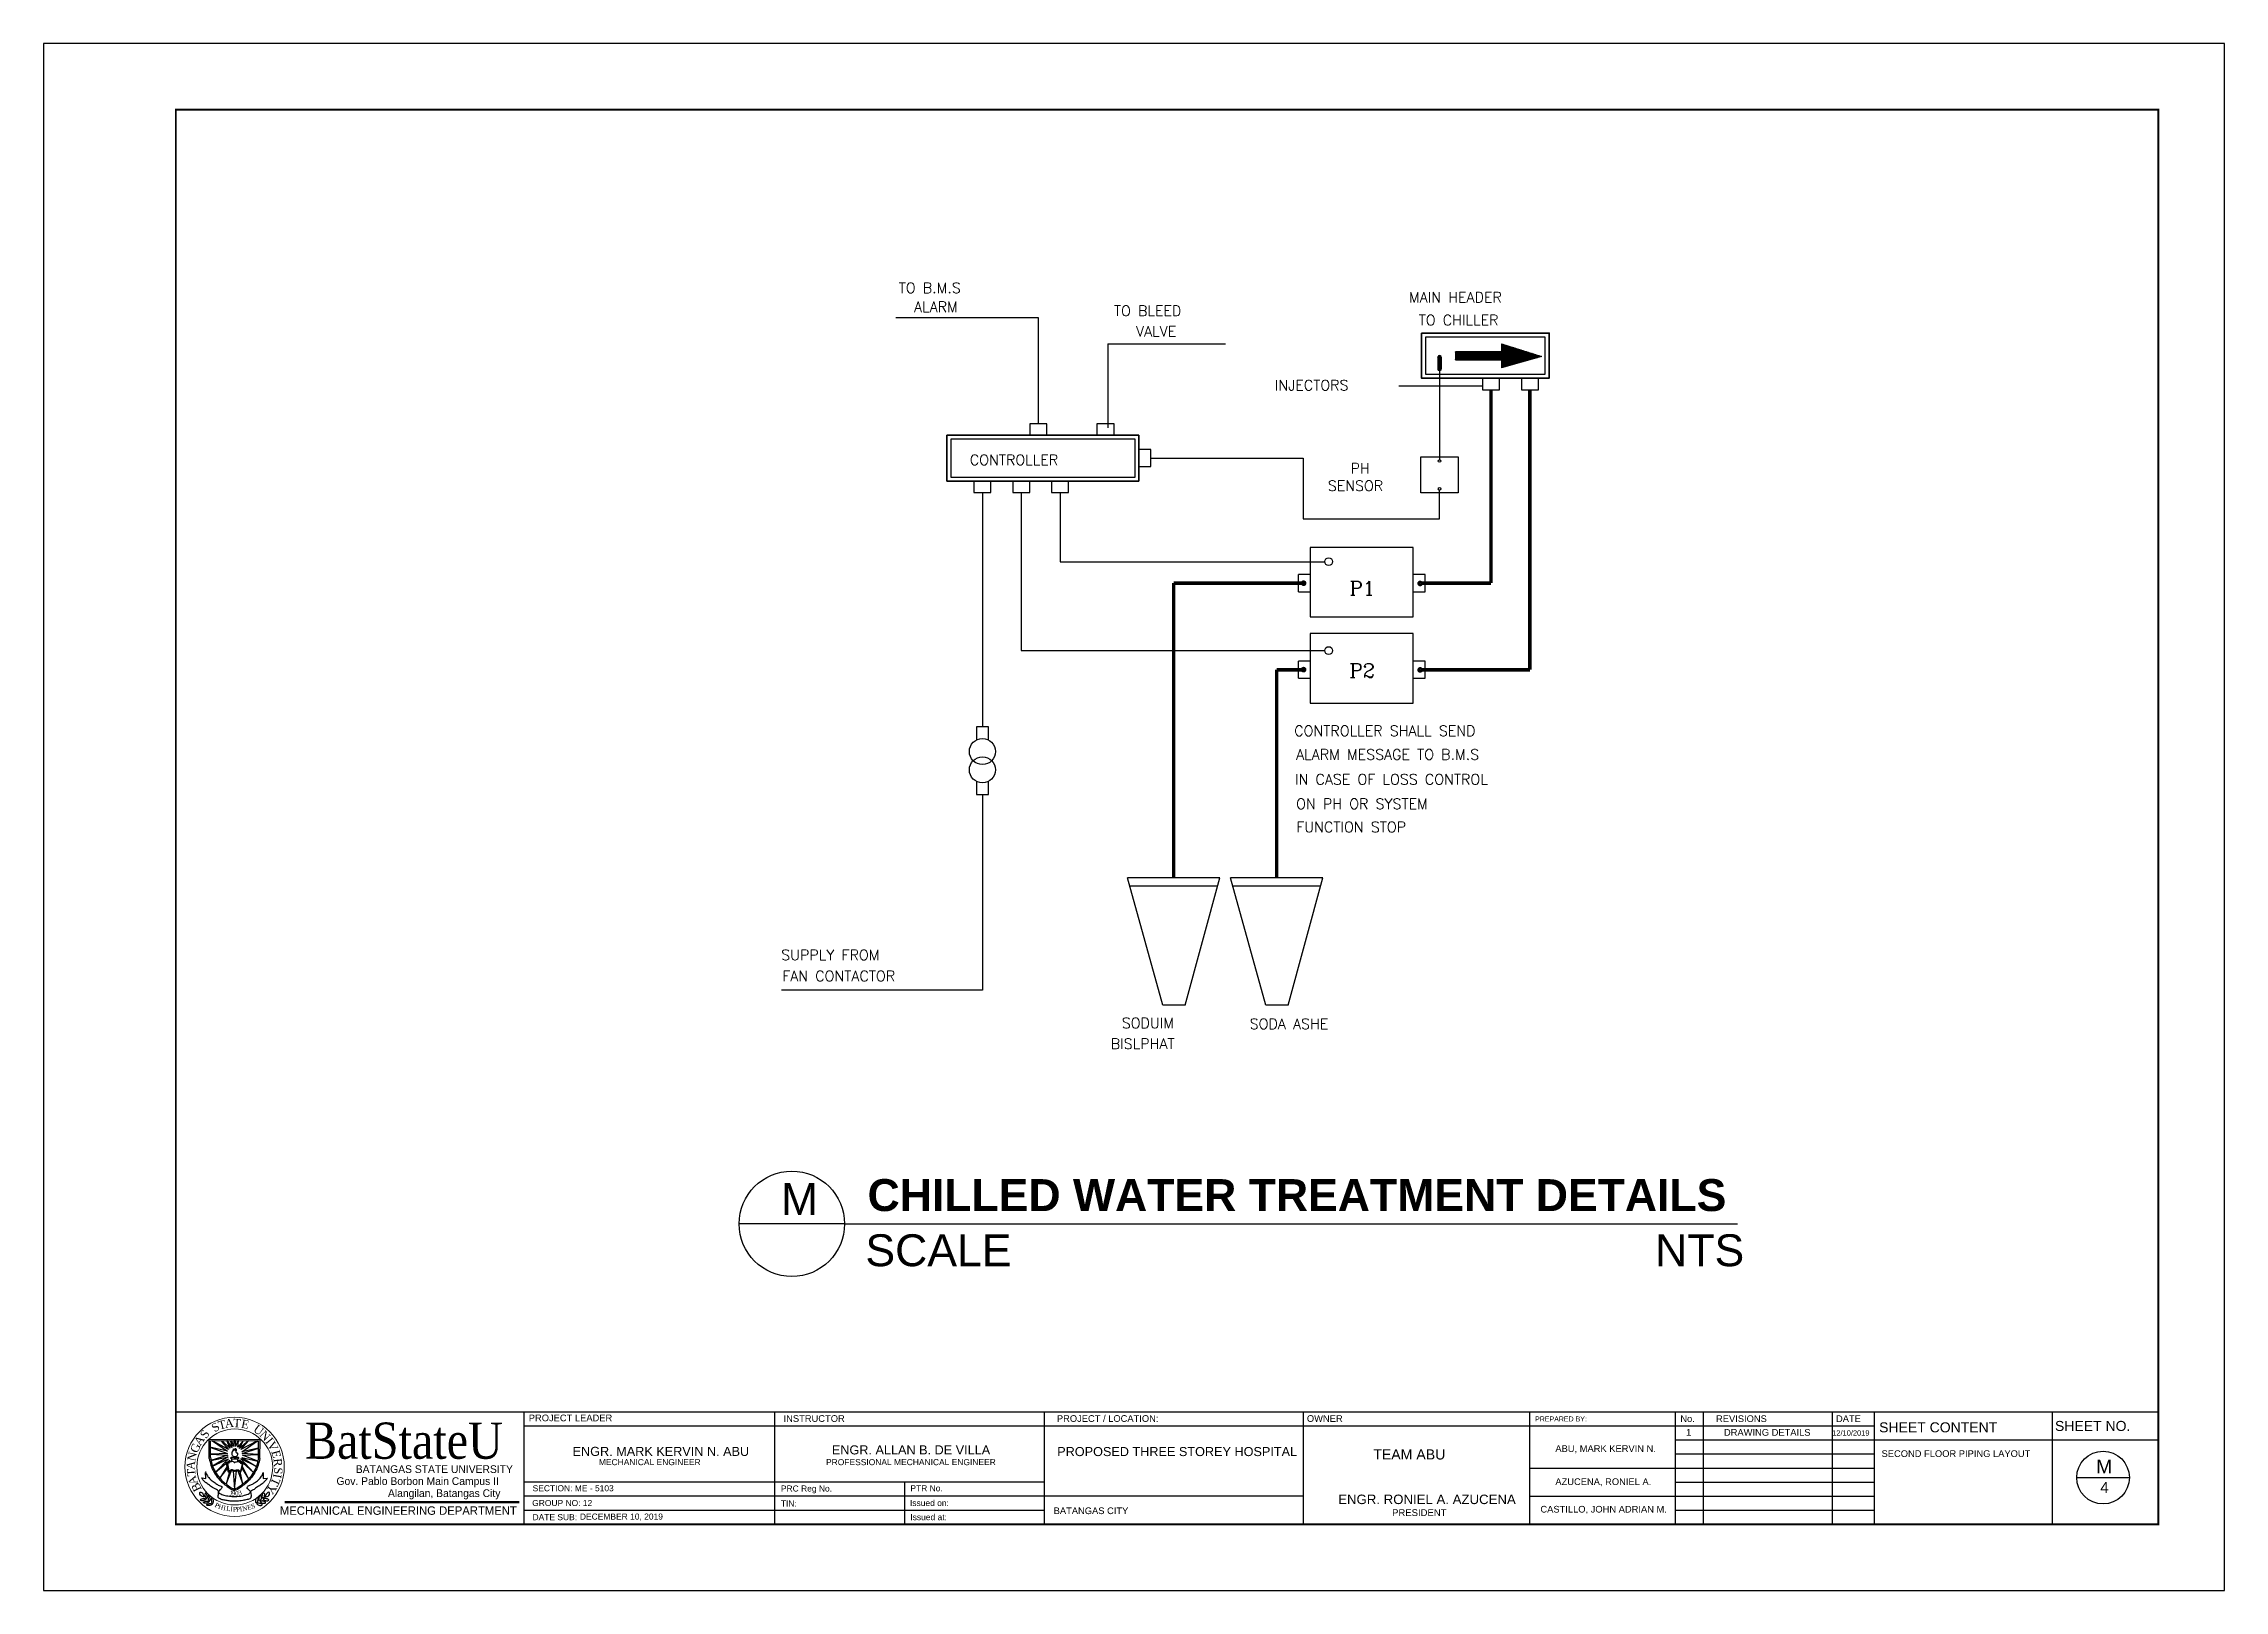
# Model space of a CAD drawing. Header units: millimetres. Extents: x 0 to 27402, y -2 to 21839.
# Drawn here: x 113.8 to 213.1, y -1.4 to 69 of the extents above; entities that cross this region are included whole.
import ezdxf
from ezdxf.enums import TextEntityAlignment as Align

# ---------------------------------------------------------------- set-up
doc = ezdxf.new("R2010")
doc.units = ezdxf.units.MM
doc.linetypes.add('CENTER', pattern=[50.8, 31.75, -6.35, 6.35, -6.35])
for name, color, linetype in [('.1', 1, 'Continuous'), ('CENTER', 1, 'CENTER'), ('DUCT', 7, 'Continuous'), ('SHEET', 3, 'Continuous'), ('text', 7, 'Continuous')]:
    doc.layers.add(name, color=color, linetype=linetype)
for name, color, linetype, lineweight in [('2', 2, 'Continuous', 25), ('3', 3, 'Continuous', 25), ('5', 5, 'Continuous', 35), ('stair', 134, 'Continuous', 0), ('texts', 2, 'Continuous', 18), ('WALL', 4, 'Continuous', 30)]:
    doc.layers.add(name, color=color, linetype=linetype, lineweight=lineweight)
doc.styles.add('arial', font='arial.ttf')
doc.styles.add('CGOTHIC', font='GOTHIC.TTF')
doc.styles.add('GARAMOND', font='GARA.TTF')
doc.styles.add('ROMANT', font='romanc.shx')
doc.styles.get("Standard").update_dxf_attribs({"font": 'arial.ttf'})

msp = doc.modelspace()

# ---------------------------------------------------------------- texts
at = {"attachment_point": 1, "style": 'arial'}
for s, width, insert, char_height in [('M', 0.03855, (147.369, 17.128), 1.452), ('{\\fArial|b1|i0|c0|p34;CHILLED WATER TREATMENT DETAILS}', 43.36072, (151.312, 17.302), 1.45195), ('\\pxt21;SCALE                                                    NTS', 49.36036, (151.213, 14.792), 1.45195)]:
    msp.add_mtext_dynamic_manual_height_columns(s, width=width, gutter_width=1, heights=[0], dxfattribs=dict(at, insert=insert, char_height=char_height))
at = {"attachment_point": 1}
for s, insert, char_height, width, rotation in [('{\\fTimes New Roman|b0|i0|c0|p18;\\C1;S}', (121.392, 6.089), 0.37713, 29.67394, 33.23179), ('{\\fTimes New Roman|b0|i0|c0|p18;\\C1;T}', (121.708, 6.266), 0.37713, 29.67394, 14.44799), ('{\\fTimes New Roman|b0|i0|c0|p18;\\C1;A}', (122.031, 6.363), 0.37713, 29.67394, 5.71852), ('{\\fTimes New Roman|b0|i0|c0|p18;\\C1;T}', (122.447, 6.397), 0.37713, 0.3193, 356.81503), ('{\\fTimes New Roman|b0|i0|c0|p18;\\C1;E}', (122.844, 6.369), 0.37713, 29.67394, 348.69045), ('{\\fTimes New Roman|b0|i0|c0|p18;\\C1;U}', (123.536, 6.16), 0.37713, 29.67394, 323.50126), ('{\\fTimes New Roman|b0|i0|c0|p18;\\C1;G}', (120.454, 4.96), 0.37713, 29.67394, 65.93474), ('{\\fTimes New Roman|b0|i0|c0|p18;\\C1;A}', (120.618, 5.347), 0.37713, 29.67394, 56.11039), ('{\\fTimes New Roman|b0|i0|c0|p18;\\C1;S}', (120.893, 5.674), 0.37713, 29.67394, 56.11039), ('{\\fTimes New Roman|b0|i0|c0|p18;\\C1;N}', (123.872, 5.903), 0.37713, 29.67394, 314.13564), ('{\\fTimes New Roman|b0|i0|c0|p18;\\C1;I}', (124.173, 5.589), 0.37713, 29.67394, 308.6454), ('{\\fTimes New Roman|b0|i0|c0|p18;\\C1;V}', (124.304, 5.42), 0.37713, 29.67394, 298.20017), ('{\\fTimes New Roman|b0|i0|c0|p18;\\C1;E}', (124.529, 5.008), 0.37713, 29.67394, 285.47868), ('{\\fTimes New Roman|b0|i0|c0|p18;\\C1;A}', (120.299, 4.088), 0.37713, 29.67394, 85.53705), ('{\\fTimes New Roman|b0|i0|c0|p18;\\C1;T}', (120.35, 3.767), 0.37713, 29.67394, 94.26652), ('{\\fTimes New Roman|b0|i0|c0|p18;\\C1;N}', (120.33, 4.522), 0.37713, 29.67394, 77.56161), ('{\\fTimes New Roman|b0|i0|c0|p18;\\C1;R}', (124.637, 4.616), 0.37713, 29.67394, 276.19955), ('{\\fTimes New Roman|b0|i0|c0|p18;\\C1;S}', (124.684, 4.174), 0.37713, 29.67394, 266.05857), ('{\\fTimes New Roman|b0|i0|c0|p18;\\C1;A}', (120.484, 3.334), 0.37713, 29.67394, 110.36673), ('{\\fTimes New Roman|b0|i0|c0|p18;\\C1;B}', (120.666, 3.028), 0.37713, 29.67394, 115.18408), ('{\\fTimes New Roman|b0|i0|c0|p18;\\C1;1}', (122.283, 3.133), 0.21119, 29.67394, 350.69674), ('{\\fTimes New Roman|b0|i0|c0|p18;\\C1;9}', (122.364, 3.111), 0.21119, 29.67394, 359.89652), ('{\\fTimes New Roman|b0|i0|c0|p18;\\C1;0}', (122.521, 3.107), 0.21119, 29.67394, 359.89652), ('{\\fTimes New Roman|b0|i0|c0|p18;\\C1;3}', (122.635, 3.11), 0.21119, 29.67394, 14.57269), ('{\\fTimes New Roman|b0|i0|c0|p18;\\C1;Y}', (124.445, 3.253), 0.37713, 29.67394, 237.49398), ('{\\fTimes New Roman|b0|i0|c0|p18;\\C1;T}', (124.595, 3.604), 0.37713, 29.67394, 245.97799), ('{\\fTimes New Roman|b0|i0|c0|p18;\\C1;I}', (124.642, 3.849), 0.37713, 29.67394, 259.8108), ('{\\fTimes New Roman|b0|i0|c0|p18;\\C1;P}', (121.661, 2.589), 0.21119, 29.67394, 333.24497), ('{\\fTimes New Roman|b0|i0|c0|p18;\\C1;P}', (121.667, 2.589), 0.21119, 29.67394, 333.24497), ('{\\fTimes New Roman|b0|i0|c0|p18;\\C1;H}', (121.793, 2.515), 0.21119, 29.67394, 342.36893), ('{\\fTimes New Roman|b0|i0|c0|p18;\\C1;I}', (122.008, 2.445), 0.21119, 29.67394, 350.74463), ('{\\fTimes New Roman|b0|i0|c0|p18;\\C1;L}', (122.139, 2.425), 0.21119, 29.67394, 350.69674), ('{\\fTimes New Roman|b0|i0|c0|p18;\\C1;I}', (122.315, 2.392), 0.21119, 29.67394, 357.83253), ('{\\fTimes New Roman|b0|i0|c0|p18;\\C1;P}', (122.421, 2.383), 0.21119, 29.67394, 359.89652), ('{\\fTimes New Roman|b0|i0|c0|p18;\\C1;P}', (122.554, 2.376), 0.21119, 29.67394, 7.51618), ('{\\fTimes New Roman|b0|i0|c0|p18;\\C1;I}', (122.715, 2.383), 0.21119, 29.67394, 9.03911), ('{\\fTimes New Roman|b0|i0|c0|p18;\\C1;N}', (122.824, 2.393), 0.21119, 29.67394, 12.92447), ('{\\fTimes New Roman|b0|i0|c0|p18;\\C1;E}', (123.047, 2.449), 0.21119, 29.67394, 14.57269), ('{\\fTimes New Roman|b0|i0|c0|p18;\\C1;S}', (123.226, 2.501), 0.21119, 29.67394, 14.57269)]:
    msp.add_mtext(s, dxfattribs=dict(at, insert=insert, char_height=char_height, width=width, rotation=rotation))
at = {"layer": '3', "style": 'ROMANT'}
for s, height, p in [('TO B.M.S', 0.4741, (152.729, 57.628)), ('MAIN HEADER', 0.47414, (175.958, 57.202)), ('ALARM', 0.4741, (153.427, 56.765)), ('TO BLEED', 0.4741, (162.527, 56.586)), ('TO CHILLER', 0.4741, (176.399, 56.164)), ('VALVE', 0.4741, (163.534, 55.65)), ('INJECTORS', 0.4741, (169.852, 53.198)), ('CONTROLLER', 0.4741, (155.967, 49.799)), ('PH', 0.4741, (173.3, 49.418)), ('SENSOR', 0.4741, (172.264, 48.624)), ('P1  ', 0.6444, (173.252, 43.876)), ('P2', 0.6444, (173.247, 40.132)), ('CONTROLLER SHALL SEND', 0.47414, (170.735, 37.469)), ('ALARM MESSAGE TO B.M.S', 0.47414, (170.82, 36.39)), ('IN CASE OF LOSS CONTROL', 0.47414, (170.769, 35.26)), ('ON PH OR SYSTEM', 0.47414, (170.82, 34.147)), ('FUNCTION STOP', 0.47414, (170.827, 33.093)), ('SUPPLY FROM ', 0.47414, (147.383, 27.269)), ('FAN CONTACTOR', 0.47414, (147.426, 26.311)), ('SODUIM ', 0.4741, (162.884, 24.172)), ('SODA ASHE', 0.4741, (168.708, 24.131)), ('BISLPHAT', 0.4741, (162.384, 23.228))]:
    msp.add_text(s, height=height, dxfattribs=at).set_placement(p)
at = {"layer": 'SHEET', "color": 1, "style": 'arial'}
for s, height, p in [('M', 0.624, (207.244, 3.906)), ('4', 0.499, (207.425, 3.019))]:
    msp.add_text(s, height=height, dxfattribs=at).set_placement(p)
at = {"layer": 'text', "width": 1}
for s, height, style, p in [('BatStateU', 1.6503, 'GARAMOND', (130.203, 4.576)), ('BATANGAS STATE UNIVERSITY', 0.35128, 'CGOTHIC', (131.589, 3.929)), ('Gov. Pablo Borbon Main Campus II', 0.35128, 'CGOTHIC', (130.83, 3.384)), ('Alangilan, Batangas City', 0.35128, 'CGOTHIC', (132.038, 2.835))]:
    msp.add_text(s, height=height, dxfattribs=dict(at, style=style)).set_placement(p, align=Align.CENTER)
at = {"layer": 'text', "style": 'arial'}
for s, height, p in [('PROJECT LEADER', 0.30409, (135.889, 6.283)), ('INSTRUCTOR', 0.304, (147.488, 6.256)), ('PROJECT / LOCATION:', 0.30402, (159.93, 6.256)), ('PROJECT / LOCATION:', 0.30402, (159.93, 6.256)), ('PROJECT / LOCATION:', 0.30402, (159.93, 6.256)), ('OWNER', 0.304, (171.311, 6.256)), ('PREPARED BY: ', 0.22802, (181.702, 6.274)), ('No.', 0.304, (188.311, 6.248)), ('REVISIONS', 0.304, (189.937, 6.248)), ('DATE', 0.304, (195.398, 6.248)), ('SHEET CONTENT', 0.45603, (197.361, 5.779)), ('SHEET NO.', 0.456, (205.367, 5.842)), ('ENGR. MARK KERVIN N. ABU', 0.41257, (137.883, 4.706)), ('ENGR. ALLAN B. DE VILLA', 0.41257, (149.687, 4.774)), ('PROPOSED THREE STOREY HOSPITAL', 0.41257, (159.945, 4.698)), ('TEAM ABU', 0.4598, (174.331, 4.544)), ('ABU, MARK KERVIN N.', 0.30402, (182.622, 4.886)), ('1', 0.304, (188.574, 5.629)), ('DRAWING DETAILS', 0.30402, (190.297, 5.624)), ('12/10/2019', 0.2432, (195.224, 5.629)), ('SECOND FLOOR PIPING LAYOUT', 0.30402, (197.472, 4.658)), ('MECHANICAL ENGINEER', 0.27505, (139.08, 4.285)), ('PROFESSIONAL MECHANICAL ENGINEER', 0.27505, (149.421, 4.285)), ('SECTION: ME - 5103', 0.27505, (136.063, 3.098)), ('PRC Reg No.', 0.27505, (147.366, 3.085)), ('PTR No.', 0.275, (153.261, 3.098)), ('AZUCENA, RONIEL A.', 0.30402, (182.622, 3.38)), ('GROUP NO: 12', 0.27505, (136.045, 2.425)), ('DATE SUB:', 0.275, (136.06, 1.781)), ('DECEMBER 10, 2019', 0.27505, (138.217, 1.808)), ('TIN:', 0.275, (147.366, 2.402)), ('Issued on:', 0.275, (153.242, 2.425)), ('Issued at:', 0.275, (153.258, 1.781)), ('BATANGAS CITY', 0.30402, (159.783, 2.057)), ('ENGR. RONIEL A. AZUCENA', 0.43038, (172.736, 2.514)), ('PRESIDENT', 0.3099, (175.189, 1.97)), ('CASTILLO, JOHN ADRIAN M.', 0.30402, (181.942, 2.128))]:
    msp.add_text(s, height=height, dxfattribs=at).set_placement(p)
at = {"layer": 'WALL', "color": 250, "linetype": 'Continuous', "lineweight": 0, "insert": (124.558, 2.41), "char_height": 0.38403, "width": 12.18966, "attachment_point": 1}
msp.add_mtext('{\\fCentury Gothic|b0|i0|c0|p34;\\C7;MECHANICAL ENGINEERING DEPARTMENT}', dxfattribs=at)

# ---------------------------------------------------------------- blocks, each defined once
blk = doc.blocks.new('*X9')
at = {"color": 0}
for p, q in [((-51740.558, 41661.955), (-51740.343, 41662.17)), ((-51740.558, 41661.99), (-51740.378, 41662.17)), ((-51740.558, 41662.026), (-51740.414, 41662.17)), ((-51740.558, 41662.061), (-51740.449, 41662.17)), ((-51740.558, 41662.096), (-51740.484, 41662.17)), ((-51740.558, 41662.132), (-51740.52, 41662.17)), ((-51740.558, 41662.167), (-51740.555, 41662.17)), ((-51740.341, 41661.948), (-51740.558, 41662.165)), ((-51740.377, 41661.948), (-51740.558, 41662.129)), ((-51740.412, 41661.948), (-51740.558, 41662.094)), ((-51740.447, 41661.948), (-51740.558, 41662.058)), ((-51740.483, 41661.948), (-51740.558, 41662.023)), ((-51740.518, 41661.948), (-51740.558, 41661.988)), ((-51740.553, 41661.948), (-51740.558, 41661.952)), ((-51740.529, 41661.948), (-51740.308, 41662.17)), ((-51740.306, 41661.948), (-51740.527, 41662.17)), ((-51740.494, 41661.948), (-51740.272, 41662.17)), ((-51740.27, 41661.948), (-51740.492, 41662.17)), ((-51740.458, 41661.948), (-51740.237, 41662.17)), ((-51740.235, 41661.948), (-51740.456, 41662.17)), ((-51740.423, 41661.948), (-51740.202, 41662.17)), ((-51740.2, 41661.948), (-51740.421, 41662.17)), ((-51740.388, 41661.948), (-51740.166, 41662.17)), ((-51740.164, 41661.948), (-51740.386, 41662.17)), ((-51740.352, 41661.948), (-51740.131, 41662.17)), ((-51740.129, 41661.948), (-51740.35, 41662.17)), ((-51740.317, 41661.948), (-51740.095, 41662.17)), ((-51740.094, 41661.948), (-51740.315, 41662.17)), ((-51740.281, 41661.948), (-51740.06, 41662.17)), ((-51740.058, 41661.948), (-51740.28, 41662.17)), ((-51740.246, 41661.948), (-51740.025, 41662.17)), ((-51740.023, 41661.948), (-51740.244, 41662.17)), ((-51740.211, 41661.948), (-51739.989, 41662.17)), ((-51739.988, 41661.948), (-51740.209, 41662.17)), ((-51740.175, 41661.948), (-51739.954, 41662.17)), ((-51739.952, 41661.948), (-51740.174, 41662.17)), ((-51740.14, 41661.948), (-51739.919, 41662.17)), ((-51739.917, 41661.948), (-51740.138, 41662.17)), ((-51740.105, 41661.948), (-51739.883, 41662.17)), ((-51739.882, 41661.948), (-51740.103, 41662.17)), ((-51740.069, 41661.948), (-51739.848, 41662.17)), ((-51739.846, 41661.948), (-51740.068, 41662.17)), ((-51740.034, 41661.948), (-51739.813, 41662.17)), ((-51739.811, 41661.948), (-51740.032, 41662.17)), ((-51739.999, 41661.948), (-51739.777, 41662.17)), ((-51739.775, 41661.948), (-51739.997, 41662.17)), ((-51739.963, 41661.948), (-51739.742, 41662.17)), ((-51739.74, 41661.948), (-51739.961, 41662.17)), ((-51739.928, 41661.948), (-51739.707, 41662.17)), ((-51739.705, 41661.948), (-51739.926, 41662.17)), ((-51739.893, 41661.948), (-51739.671, 41662.17)), ((-51739.669, 41661.948), (-51739.891, 41662.17)), ((-51739.857, 41661.948), (-51739.636, 41662.17)), ((-51739.634, 41661.948), (-51739.855, 41662.17)), ((-51739.822, 41661.948), (-51739.6, 41662.17)), ((-51739.599, 41661.948), (-51739.82, 41662.17)), ((-51739.787, 41661.948), (-51739.565, 41662.17)), ((-51739.563, 41661.948), (-51739.785, 41662.17)), ((-51739.751, 41661.948), (-51739.53, 41662.17)), ((-51739.528, 41661.948), (-51739.749, 41662.17)), ((-51739.716, 41661.948), (-51739.494, 41662.17)), ((-51739.493, 41661.948), (-51739.714, 41662.17)), ((-51739.68, 41661.948), (-51739.459, 41662.17)), ((-51739.457, 41661.948), (-51739.679, 41662.17)), ((-51739.645, 41661.948), (-51739.424, 41662.17)), ((-51739.422, 41661.948), (-51739.643, 41662.17)), ((-51739.61, 41661.948), (-51739.388, 41662.17)), ((-51739.387, 41661.948), (-51739.608, 41662.17)), ((-51739.574, 41661.948), (-51739.353, 41662.17)), ((-51739.351, 41661.948), (-51739.573, 41662.17)), ((-51739.539, 41661.948), (-51739.318, 41662.17)), ((-51739.316, 41661.948), (-51739.537, 41662.17)), ((-51739.504, 41661.948), (-51739.282, 41662.17)), ((-51739.281, 41661.948), (-51739.502, 41662.17)), ((-51739.468, 41661.948), (-51739.257, 41662.159)), ((-51739.257, 41661.96), (-51739.467, 41662.17)), ((-51739.433, 41661.948), (-51739.257, 41662.124)), ((-51739.257, 41661.996), (-51739.431, 41662.17)), ((-51739.398, 41661.948), (-51739.257, 41662.089)), ((-51739.257, 41662.031), (-51739.396, 41662.17)), ((-51739.362, 41661.948), (-51739.257, 41662.053)), ((-51739.257, 41662.066), (-51739.36, 41662.17)), ((-51739.327, 41661.948), (-51739.257, 41662.018)), ((-51739.257, 41662.102), (-51739.325, 41662.17)), ((-51739.292, 41661.948), (-51739.257, 41661.983)), ((-51739.257, 41662.137), (-51739.29, 41662.17)), ((-51739.257, 41662.372), (-51739.238, 41662.39)), ((-51738.742, 41661.869), (-51739.257, 41662.384)), ((-51739.257, 41662.336), (-51739.212, 41662.382)), ((-51739.257, 41662.301), (-51739.185, 41662.373)), ((-51739.257, 41662.265), (-51739.158, 41662.365)), ((-51739.257, 41662.23), (-51739.131, 41662.357)), ((-51738.769, 41661.861), (-51739.257, 41662.349)), ((-51739.257, 41662.195), (-51739.104, 41662.348)), ((-51739.257, 41662.159), (-51739.077, 41662.34)), ((-51739.257, 41662.124), (-51739.05, 41662.331)), ((-51739.257, 41662.089), (-51739.023, 41662.323)), ((-51739.257, 41662.053), (-51738.996, 41662.315)), ((-51738.797, 41661.853), (-51739.257, 41662.314)), ((-51739.257, 41662.018), (-51738.969, 41662.306)), ((-51739.257, 41661.983), (-51738.942, 41662.298)), ((-51739.257, 41661.947), (-51738.915, 41662.29)), ((-51739.257, 41661.912), (-51738.888, 41662.281)), ((-51738.824, 41661.845), (-51739.257, 41662.278)), ((-51739.257, 41661.877), (-51738.861, 41662.273)), ((-51739.257, 41661.841), (-51738.834, 41662.264)), ((-51739.257, 41661.806), (-51738.807, 41662.256)), ((-51739.257, 41661.77), (-51738.78, 41662.248)), ((-51738.852, 41661.838), (-51739.257, 41662.243)), ((-51739.257, 41661.735), (-51738.753, 41662.239)), ((-51738.879, 41661.83), (-51739.257, 41662.208)), ((-51738.907, 41661.822), (-51739.257, 41662.172)), ((-51738.934, 41661.814), (-51739.257, 41662.137)), ((-51738.962, 41661.806), (-51739.257, 41662.102)), ((-51738.989, 41661.798), (-51739.257, 41662.066)), ((-51739.017, 41661.79), (-51739.257, 41662.031)), ((-51739.044, 41661.783), (-51739.257, 41661.996)), ((-51739.072, 41661.775), (-51739.257, 41661.96)), ((-51739.226, 41661.731), (-51738.726, 41662.231)), ((-51738.714, 41661.877), (-51739.223, 41662.385)), ((-51739.177, 41661.745), (-51738.699, 41662.223)), ((-51738.687, 41661.885), (-51739.171, 41662.369)), ((-51739.127, 41661.759), (-51738.672, 41662.214)), ((-51738.659, 41661.893), (-51739.12, 41662.353)), ((-51739.078, 41661.773), (-51738.645, 41662.206)), ((-51738.632, 41661.9), (-51739.069, 41662.337)), ((-51739.028, 41661.787), (-51738.618, 41662.197)), ((-51738.604, 41661.908), (-51739.017, 41662.321)), ((-51738.979, 41661.801), (-51738.591, 41662.189)), ((-51738.577, 41661.916), (-51738.966, 41662.306)), ((-51738.929, 41661.815), (-51738.564, 41662.181)), ((-51738.549, 41661.924), (-51738.915, 41662.29)), ((-51738.88, 41661.829), (-51738.537, 41662.172)), ((-51738.522, 41661.932), (-51738.863, 41662.274)), ((-51738.83, 41661.844), (-51738.51, 41662.164)), ((-51738.494, 41661.94), (-51738.812, 41662.258)), ((-51738.781, 41661.858), (-51738.483, 41662.155)), ((-51738.467, 41661.947), (-51738.761, 41662.242)), ((-51738.732, 41661.872), (-51738.456, 41662.147)), ((-51738.439, 41661.955), (-51738.71, 41662.226)), ((-51738.682, 41661.886), (-51738.429, 41662.139)), ((-51738.412, 41661.963), (-51738.658, 41662.21)), ((-51738.633, 41661.9), (-51738.402, 41662.13)), ((-51738.384, 41661.971), (-51738.607, 41662.194)), ((-51738.583, 41661.914), (-51738.375, 41662.122)), ((-51738.357, 41661.979), (-51738.556, 41662.178)), ((-51738.534, 41661.928), (-51738.348, 41662.114)), ((-51738.329, 41661.987), (-51738.504, 41662.162)), ((-51738.484, 41661.942), (-51738.321, 41662.105)), ((-51738.302, 41661.995), (-51738.453, 41662.146)), ((-51738.435, 41661.957), (-51738.294, 41662.097)), ((-51738.274, 41662.002), (-51738.402, 41662.13)), ((-51738.385, 41661.971), (-51738.268, 41662.088)), ((-51738.247, 41662.01), (-51738.35, 41662.114)), ((-51738.336, 41661.985), (-51738.241, 41662.08)), ((-51738.219, 41662.018), (-51738.299, 41662.098)), ((-51738.286, 41661.999), (-51738.214, 41662.072)), ((-51738.192, 41662.026), (-51738.248, 41662.082)), ((-51738.237, 41662.013), (-51738.187, 41662.063)), ((-51738.164, 41662.034), (-51738.196, 41662.066)), ((-51738.187, 41662.027), (-51738.16, 41662.055)), ((-51738.137, 41662.042), (-51738.145, 41662.05)), ((-51738.138, 41662.041), (-51738.133, 41662.046)), ((-51739.099, 41661.767), (-51739.257, 41661.925)), ((-51739.127, 41661.759), (-51739.257, 41661.889)), ((-51739.154, 41661.751), (-51739.257, 41661.854)), ((-51739.182, 41661.743), (-51739.257, 41661.819)), ((-51739.209, 41661.735), (-51739.257, 41661.783)), ((-51739.237, 41661.728), (-51739.257, 41661.748))]:
    blk.add_line(p, q, dxfattribs=at)
blk = doc.blocks.new('*X10')
at = {"color": 0}
for p, q in [((-51736.693, 41662.922), (-51736.644, 41662.972)), ((-51736.693, 41662.924), (-51736.645, 41662.972)), ((-51736.693, 41662.926), (-51736.647, 41662.972)), ((-51736.693, 41662.928), (-51736.649, 41662.972)), ((-51736.693, 41662.929), (-51736.651, 41662.972)), ((-51736.693, 41662.915), (-51736.638, 41662.971)), ((-51736.693, 41662.917), (-51736.639, 41662.971)), ((-51736.693, 41662.919), (-51736.641, 41662.971)), ((-51736.693, 41662.92), (-51736.642, 41662.971)), ((-51736.693, 41662.931), (-51736.653, 41662.971)), ((-51736.693, 41662.912), (-51736.635, 41662.97)), ((-51736.693, 41662.913), (-51736.636, 41662.97)), ((-51736.693, 41662.908), (-51736.632, 41662.969)), ((-51736.693, 41662.91), (-51736.633, 41662.969)), ((-51736.693, 41662.905), (-51736.63, 41662.968)), ((-51736.693, 41662.906), (-51736.631, 41662.968)), ((-51736.693, 41662.901), (-51736.627, 41662.967)), ((-51736.693, 41662.903), (-51736.628, 41662.967)), ((-51736.693, 41662.897), (-51736.625, 41662.966)), ((-51736.693, 41662.899), (-51736.626, 41662.966)), ((-51736.693, 41662.896), (-51736.624, 41662.965)), ((-51736.693, 41662.894), (-51736.623, 41662.964)), ((-51736.693, 41662.89), (-51736.621, 41662.963)), ((-51736.693, 41662.892), (-51736.622, 41662.963)), ((-51736.693, 41662.889), (-51736.62, 41662.962)), ((-51736.693, 41662.887), (-51736.619, 41662.961)), ((-51736.693, 41662.883), (-51736.617, 41662.96)), ((-51736.693, 41662.885), (-51736.618, 41662.96)), ((-51736.693, 41662.882), (-51736.616, 41662.959)), ((-51736.693, 41662.88), (-51736.615, 41662.958)), ((-51736.693, 41662.878), (-51736.614, 41662.957)), ((-51736.693, 41662.876), (-51736.613, 41662.956)), ((-51736.693, 41662.874), (-51736.613, 41662.955)), ((-51736.693, 41662.873), (-51736.612, 41662.954)), ((-51736.693, 41662.871), (-51736.611, 41662.953)), ((-51736.693, 41662.869), (-51736.61, 41662.952)), ((-51736.693, 41662.867), (-51736.61, 41662.951)), ((-51736.693, 41662.866), (-51736.609, 41662.95)), ((-51736.693, 41662.864), (-51736.608, 41662.949)), ((-51736.693, 41662.862), (-51736.608, 41662.947)), ((-51736.693, 41662.86), (-51736.607, 41662.946)), ((-51736.693, 41662.859), (-51736.606, 41662.945)), ((-51736.693, 41662.857), (-51736.606, 41662.944)), ((-51736.693, 41662.855), (-51736.605, 41662.943)), ((-51736.693, 41662.853), (-51736.605, 41662.941)), ((-51736.693, 41662.851), (-51736.604, 41662.94)), ((-51736.693, 41662.85), (-51736.604, 41662.939)), ((-51736.693, 41662.848), (-51736.604, 41662.937)), ((-51736.693, 41662.846), (-51736.603, 41662.936)), ((-51736.693, 41662.844), (-51736.603, 41662.934)), ((-51736.693, 41662.843), (-51736.603, 41662.933)), ((-51736.602, 41662.843), (-51736.693, 41662.933)), ((-51736.693, 41662.841), (-51736.603, 41662.931)), ((-51736.602, 41662.841), (-51736.693, 41662.931)), ((-51736.693, 41662.839), (-51736.603, 41662.93)), ((-51736.602, 41662.839), (-51736.693, 41662.93)), ((-51736.693, 41662.837), (-51736.602, 41662.928)), ((-51736.602, 41662.837), (-51736.693, 41662.928)), ((-51736.693, 41662.836), (-51736.602, 41662.926)), ((-51736.602, 41662.836), (-51736.693, 41662.926)), ((-51736.602, 41662.834), (-51736.693, 41662.925)), ((-51736.693, 41662.834), (-51736.602, 41662.924)), ((-51736.693, 41662.832), (-51736.602, 41662.923)), ((-51736.602, 41662.832), (-51736.693, 41662.923)), ((-51736.693, 41662.83), (-51736.602, 41662.921)), ((-51736.602, 41662.83), (-51736.693, 41662.921)), ((-51736.693, 41662.829), (-51736.602, 41662.919)), ((-51736.602, 41662.829), (-51736.693, 41662.919)), ((-51736.693, 41662.827), (-51736.602, 41662.917)), ((-51736.602, 41662.827), (-51736.693, 41662.917)), ((-51736.693, 41662.825), (-51736.602, 41662.916)), ((-51736.602, 41662.825), (-51736.693, 41662.916)), ((-51736.693, 41662.823), (-51736.602, 41662.914)), ((-51736.602, 41662.823), (-51736.693, 41662.914)), ((-51736.693, 41662.821), (-51736.602, 41662.912)), ((-51736.602, 41662.822), (-51736.693, 41662.912)), ((-51736.693, 41662.82), (-51736.602, 41662.91)), ((-51736.602, 41662.82), (-51736.693, 41662.91)), ((-51736.602, 41662.818), (-51736.693, 41662.909)), ((-51736.693, 41662.818), (-51736.602, 41662.908)), ((-51736.693, 41662.816), (-51736.602, 41662.907)), ((-51736.602, 41662.816), (-51736.693, 41662.907)), ((-51736.693, 41662.814), (-51736.602, 41662.905)), ((-51736.602, 41662.815), (-51736.693, 41662.905)), ((-51736.693, 41662.813), (-51736.602, 41662.903)), ((-51736.602, 41662.813), (-51736.693, 41662.903)), ((-51736.602, 41662.811), (-51736.693, 41662.902)), ((-51736.693, 41662.811), (-51736.602, 41662.901)), ((-51736.693, 41662.809), (-51736.602, 41662.9)), ((-51736.602, 41662.809), (-51736.693, 41662.9)), ((-51736.693, 41662.807), (-51736.602, 41662.898)), ((-51736.602, 41662.807), (-51736.693, 41662.898)), ((-51736.693, 41662.806), (-51736.602, 41662.896)), ((-51736.602, 41662.806), (-51736.693, 41662.896)), ((-51736.693, 41662.804), (-51736.602, 41662.894)), ((-51736.602, 41662.804), (-51736.693, 41662.894)), ((-51736.693, 41662.802), (-51736.602, 41662.893)), ((-51736.602, 41662.802), (-51736.693, 41662.893)), ((-51736.693, 41662.8), (-51736.602, 41662.891)), ((-51736.602, 41662.8), (-51736.693, 41662.891)), ((-51736.693, 41662.798), (-51736.602, 41662.889)), ((-51736.602, 41662.799), (-51736.693, 41662.889)), ((-51736.693, 41662.797), (-51736.602, 41662.887)), ((-51736.602, 41662.797), (-51736.693, 41662.887)), ((-51736.602, 41662.795), (-51736.693, 41662.886)), ((-51736.693, 41662.795), (-51736.602, 41662.885)), ((-51736.693, 41662.793), (-51736.602, 41662.884)), ((-51736.602, 41662.793), (-51736.693, 41662.884)), ((-51736.693, 41662.791), (-51736.602, 41662.882)), ((-51736.602, 41662.792), (-51736.693, 41662.882)), ((-51736.693, 41662.79), (-51736.602, 41662.88)), ((-51736.602, 41662.79), (-51736.693, 41662.88)), ((-51736.602, 41662.788), (-51736.693, 41662.879)), ((-51736.693, 41662.788), (-51736.602, 41662.878)), ((-51736.693, 41662.786), (-51736.602, 41662.877)), ((-51736.602, 41662.786), (-51736.693, 41662.877)), ((-51736.693, 41662.784), (-51736.602, 41662.875)), ((-51736.602, 41662.784), (-51736.693, 41662.875)), ((-51736.693, 41662.783), (-51736.602, 41662.873)), ((-51736.602, 41662.783), (-51736.693, 41662.873)), ((-51736.693, 41662.781), (-51736.602, 41662.871)), ((-51736.602, 41662.781), (-51736.693, 41662.871)), ((-51736.693, 41662.779), (-51736.602, 41662.87)), ((-51736.602, 41662.779), (-51736.693, 41662.87)), ((-51736.693, 41662.777), (-51736.602, 41662.868)), ((-51736.602, 41662.777), (-51736.693, 41662.868)), ((-51736.693, 41662.775), (-51736.602, 41662.866)), ((-51736.602, 41662.776), (-51736.693, 41662.866)), ((-51736.693, 41662.774), (-51736.602, 41662.864)), ((-51736.602, 41662.774), (-51736.693, 41662.864)), ((-51736.602, 41662.772), (-51736.693, 41662.863)), ((-51736.693, 41662.772), (-51736.602, 41662.862)), ((-51736.693, 41662.77), (-51736.602, 41662.861)), ((-51736.602, 41662.77), (-51736.693, 41662.861)), ((-51736.693, 41662.768), (-51736.602, 41662.859)), ((-51736.602, 41662.769), (-51736.693, 41662.859)), ((-51736.693, 41662.767), (-51736.602, 41662.857)), ((-51736.602, 41662.767), (-51736.693, 41662.857)), ((-51736.602, 41662.765), (-51736.693, 41662.856)), ((-51736.693, 41662.765), (-51736.602, 41662.855)), ((-51736.693, 41662.763), (-51736.602, 41662.854)), ((-51736.602, 41662.763), (-51736.693, 41662.854)), ((-51736.693, 41662.761), (-51736.602, 41662.852)), ((-51736.602, 41662.761), (-51736.693, 41662.852)), ((-51736.693, 41662.76), (-51736.602, 41662.85)), ((-51736.602, 41662.76), (-51736.693, 41662.85)), ((-51736.693, 41662.758), (-51736.602, 41662.848)), ((-51736.602, 41662.758), (-51736.693, 41662.848)), ((-51736.693, 41662.756), (-51736.602, 41662.847)), ((-51736.602, 41662.756), (-51736.693, 41662.847)), ((-51736.693, 41662.754), (-51736.602, 41662.845)), ((-51736.602, 41662.754), (-51736.693, 41662.845)), ((-51736.693, 41662.752), (-51736.602, 41662.843)), ((-51736.602, 41662.753), (-51736.693, 41662.843)), ((-51736.693, 41662.751), (-51736.602, 41662.841)), ((-51736.602, 41662.751), (-51736.693, 41662.841)), ((-51736.693, 41662.749), (-51736.602, 41662.84)), ((-51736.602, 41662.749), (-51736.693, 41662.84)), ((-51736.693, 41662.747), (-51736.602, 41662.838)), ((-51736.602, 41662.747), (-51736.693, 41662.838)), ((-51736.693, 41662.745), (-51736.602, 41662.836)), ((-51736.602, 41662.746), (-51736.693, 41662.836)), ((-51736.693, 41662.744), (-51736.602, 41662.834)), ((-51736.602, 41662.744), (-51736.693, 41662.834)), ((-51736.602, 41662.742), (-51736.693, 41662.833)), ((-51736.693, 41662.742), (-51736.602, 41662.832)), ((-51736.693, 41662.74), (-51736.602, 41662.831)), ((-51736.602, 41662.74), (-51736.693, 41662.831)), ((-51736.693, 41662.738), (-51736.602, 41662.829)), ((-51736.602, 41662.738), (-51736.693, 41662.829)), ((-51736.693, 41662.737), (-51736.602, 41662.827)), ((-51736.602, 41662.737), (-51736.693, 41662.827)), ((-51736.602, 41662.735), (-51736.693, 41662.826)), ((-51736.693, 41662.735), (-51736.602, 41662.825)), ((-51736.693, 41662.733), (-51736.602, 41662.824)), ((-51736.602, 41662.733), (-51736.693, 41662.824)), ((-51736.693, 41662.731), (-51736.602, 41662.822)), ((-51736.602, 41662.731), (-51736.693, 41662.822)), ((-51736.693, 41662.73), (-51736.602, 41662.82)), ((-51736.602, 41662.73), (-51736.693, 41662.82)), ((-51736.693, 41662.728), (-51736.602, 41662.818)), ((-51736.602, 41662.728), (-51736.693, 41662.818)), ((-51736.693, 41662.726), (-51736.602, 41662.817)), ((-51736.602, 41662.726), (-51736.693, 41662.817)), ((-51736.693, 41662.724), (-51736.602, 41662.815)), ((-51736.602, 41662.724), (-51736.693, 41662.815)), ((-51736.693, 41662.722), (-51736.602, 41662.813)), ((-51736.602, 41662.723), (-51736.693, 41662.813)), ((-51736.693, 41662.721), (-51736.602, 41662.811)), ((-51736.602, 41662.721), (-51736.693, 41662.811)), ((-51736.602, 41662.719), (-51736.693, 41662.81)), ((-51736.693, 41662.719), (-51736.602, 41662.809)), ((-51736.693, 41662.717), (-51736.602, 41662.808)), ((-51736.602, 41662.717), (-51736.693, 41662.808)), ((-51736.693, 41662.715), (-51736.602, 41662.806)), ((-51736.602, 41662.716), (-51736.693, 41662.806)), ((-51736.693, 41662.714), (-51736.602, 41662.804)), ((-51736.602, 41662.714), (-51736.693, 41662.804)), ((-51736.602, 41662.712), (-51736.693, 41662.803)), ((-51736.693, 41662.712), (-51736.602, 41662.802)), ((-51736.693, 41662.71), (-51736.602, 41662.801)), ((-51736.602, 41662.71), (-51736.693, 41662.801)), ((-51736.693, 41662.708), (-51736.602, 41662.799)), ((-51736.602, 41662.708), (-51736.693, 41662.799)), ((-51736.693, 41662.707), (-51736.602, 41662.797)), ((-51736.602, 41662.707), (-51736.693, 41662.797)), ((-51736.693, 41662.705), (-51736.602, 41662.795)), ((-51736.602, 41662.705), (-51736.693, 41662.795)), ((-51736.693, 41662.703), (-51736.602, 41662.794)), ((-51736.602, 41662.703), (-51736.693, 41662.794)), ((-51736.693, 41662.701), (-51736.602, 41662.792)), ((-51736.602, 41662.701), (-51736.693, 41662.792)), ((-51736.693, 41662.699), (-51736.602, 41662.79)), ((-51736.602, 41662.7), (-51736.693, 41662.79)), ((-51736.693, 41662.698), (-51736.602, 41662.788)), ((-51736.602, 41662.698), (-51736.693, 41662.788)), ((-51736.602, 41662.696), (-51736.693, 41662.787)), ((-51736.693, 41662.696), (-51736.602, 41662.786)), ((-51736.693, 41662.694), (-51736.602, 41662.785)), ((-51736.602, 41662.694), (-51736.693, 41662.785)), ((-51736.693, 41662.692), (-51736.602, 41662.783)), ((-51736.602, 41662.693), (-51736.693, 41662.783)), ((-51736.693, 41662.691), (-51736.602, 41662.781)), ((-51736.602, 41662.691), (-51736.693, 41662.781)), ((-51736.602, 41662.689), (-51736.693, 41662.78)), ((-51736.693, 41662.689), (-51736.602, 41662.779)), ((-51736.693, 41662.687), (-51736.602, 41662.778)), ((-51736.602, 41662.687), (-51736.693, 41662.778)), ((-51736.693, 41662.685), (-51736.602, 41662.776)), ((-51736.602, 41662.685), (-51736.693, 41662.776)), ((-51736.693, 41662.684), (-51736.602, 41662.774)), ((-51736.602, 41662.684), (-51736.693, 41662.774)), ((-51736.693, 41662.682), (-51736.602, 41662.772)), ((-51736.602, 41662.682), (-51736.693, 41662.772)), ((-51736.693, 41662.68), (-51736.602, 41662.771)), ((-51736.602, 41662.68), (-51736.693, 41662.771)), ((-51736.693, 41662.678), (-51736.602, 41662.769)), ((-51736.602, 41662.678), (-51736.693, 41662.769)), ((-51736.693, 41662.676), (-51736.602, 41662.767)), ((-51736.602, 41662.677), (-51736.693, 41662.767)), ((-51736.693, 41662.675), (-51736.602, 41662.765)), ((-51736.602, 41662.675), (-51736.693, 41662.765)), ((-51736.602, 41662.673), (-51736.693, 41662.764)), ((-51736.693, 41662.673), (-51736.602, 41662.763)), ((-51736.693, 41662.671), (-51736.602, 41662.762)), ((-51736.602, 41662.671), (-51736.693, 41662.762)), ((-51736.693, 41662.669), (-51736.602, 41662.76)), ((-51736.602, 41662.67), (-51736.693, 41662.76)), ((-51736.693, 41662.668), (-51736.602, 41662.758)), ((-51736.602, 41662.668), (-51736.693, 41662.758)), ((-51736.602, 41662.666), (-51736.693, 41662.757)), ((-51736.693, 41662.666), (-51736.602, 41662.756)), ((-51736.693, 41662.664), (-51736.602, 41662.755)), ((-51736.602, 41662.664), (-51736.693, 41662.755)), ((-51736.693, 41662.662), (-51736.602, 41662.753)), ((-51736.602, 41662.662), (-51736.693, 41662.753)), ((-51736.693, 41662.661), (-51736.602, 41662.751)), ((-51736.602, 41662.661), (-51736.693, 41662.751)), ((-51736.693, 41662.659), (-51736.602, 41662.749)), ((-51736.602, 41662.659), (-51736.693, 41662.749)), ((-51736.693, 41662.657), (-51736.602, 41662.748)), ((-51736.602, 41662.657), (-51736.693, 41662.748)), ((-51736.693, 41662.655), (-51736.602, 41662.746)), ((-51736.602, 41662.655), (-51736.693, 41662.746)), ((-51736.693, 41662.653), (-51736.602, 41662.744)), ((-51736.602, 41662.654), (-51736.693, 41662.744)), ((-51736.693, 41662.652), (-51736.602, 41662.742)), ((-51736.602, 41662.652), (-51736.693, 41662.742)), ((-51736.693, 41662.65), (-51736.602, 41662.741)), ((-51736.602, 41662.65), (-51736.693, 41662.741)), ((-51736.693, 41662.648), (-51736.602, 41662.739)), ((-51736.602, 41662.648), (-51736.693, 41662.739)), ((-51736.693, 41662.646), (-51736.602, 41662.737)), ((-51736.602, 41662.647), (-51736.693, 41662.737)), ((-51736.693, 41662.645), (-51736.602, 41662.735)), ((-51736.602, 41662.645), (-51736.693, 41662.735)), ((-51736.602, 41662.643), (-51736.693, 41662.734)), ((-51736.693, 41662.643), (-51736.602, 41662.733)), ((-51736.693, 41662.641), (-51736.602, 41662.732)), ((-51736.602, 41662.641), (-51736.693, 41662.732)), ((-51736.693, 41662.639), (-51736.602, 41662.73)), ((-51736.602, 41662.639), (-51736.693, 41662.73)), ((-51736.693, 41662.638), (-51736.602, 41662.728)), ((-51736.602, 41662.638), (-51736.693, 41662.728)), ((-51736.602, 41662.636), (-51736.693, 41662.727)), ((-51736.693, 41662.636), (-51736.602, 41662.726)), ((-51736.693, 41662.634), (-51736.602, 41662.725)), ((-51736.602, 41662.634), (-51736.693, 41662.725)), ((-51736.693, 41662.632), (-51736.602, 41662.723)), ((-51736.602, 41662.632), (-51736.693, 41662.723)), ((-51736.693, 41662.631), (-51736.602, 41662.721)), ((-51736.602, 41662.631), (-51736.693, 41662.721)), ((-51736.693, 41662.629), (-51736.602, 41662.719)), ((-51736.602, 41662.629), (-51736.693, 41662.719)), ((-51736.693, 41662.627), (-51736.602, 41662.718)), ((-51736.602, 41662.627), (-51736.693, 41662.718)), ((-51736.693, 41662.625), (-51736.602, 41662.716)), ((-51736.602, 41662.625), (-51736.693, 41662.716)), ((-51736.693, 41662.623), (-51736.602, 41662.714)), ((-51736.602, 41662.624), (-51736.693, 41662.714)), ((-51736.693, 41662.622), (-51736.602, 41662.712)), ((-51736.602, 41662.622), (-51736.693, 41662.712)), ((-51736.602, 41662.62), (-51736.693, 41662.711)), ((-51736.693, 41662.62), (-51736.602, 41662.71)), ((-51736.693, 41662.618), (-51736.602, 41662.709)), ((-51736.602, 41662.618), (-51736.693, 41662.709)), ((-51736.693, 41662.616), (-51736.602, 41662.707)), ((-51736.602, 41662.617), (-51736.693, 41662.707)), ((-51736.693, 41662.615), (-51736.602, 41662.705)), ((-51736.602, 41662.615), (-51736.693, 41662.705)), ((-51736.602, 41662.613), (-51736.693, 41662.704)), ((-51736.693, 41662.613), (-51736.602, 41662.703)), ((-51736.693, 41662.611), (-51736.602, 41662.702)), ((-51736.602, 41662.611), (-51736.693, 41662.702)), ((-51736.693, 41662.609), (-51736.602, 41662.7)), ((-51736.602, 41662.609), (-51736.693, 41662.7)), ((-51736.693, 41662.608), (-51736.602, 41662.698)), ((-51736.602, 41662.608), (-51736.693, 41662.698)), ((-51736.693, 41662.606), (-51736.602, 41662.696)), ((-51736.602, 41662.606), (-51736.693, 41662.696)), ((-51736.693, 41662.604), (-51736.602, 41662.695)), ((-51736.602, 41662.604), (-51736.693, 41662.695)), ((-51736.693, 41662.602), (-51736.602, 41662.693)), ((-51736.602, 41662.602), (-51736.693, 41662.693)), ((-51736.693, 41662.6), (-51736.602, 41662.691)), ((-51736.602, 41662.601), (-51736.693, 41662.691)), ((-51736.693, 41662.599), (-51736.602, 41662.689)), ((-51736.602, 41662.599), (-51736.693, 41662.689)), ((-51736.602, 41662.597), (-51736.693, 41662.688)), ((-51736.693, 41662.597), (-51736.602, 41662.687)), ((-51736.693, 41662.595), (-51736.602, 41662.686)), ((-51736.602, 41662.595), (-51736.693, 41662.686)), ((-51736.693, 41662.593), (-51736.602, 41662.684)), ((-51736.602, 41662.594), (-51736.693, 41662.684)), ((-51736.693, 41662.592), (-51736.602, 41662.682)), ((-51736.603, 41662.592), (-51736.693, 41662.682)), ((-51736.603, 41662.59), (-51736.693, 41662.681)), ((-51736.693, 41662.59), (-51736.602, 41662.68)), ((-51736.693, 41662.589), (-51736.602, 41662.679)), ((-51736.603, 41662.589), (-51736.693, 41662.679)), ((-51736.603, 41662.587), (-51736.693, 41662.677)), ((-51736.603, 41662.586), (-51736.693, 41662.675)), ((-51736.604, 41662.584), (-51736.693, 41662.673)), ((-51736.604, 41662.583), (-51736.693, 41662.672)), ((-51736.605, 41662.582), (-51736.693, 41662.67)), ((-51736.605, 41662.58), (-51736.693, 41662.668)), ((-51736.606, 41662.579), (-51736.693, 41662.666)), ((-51736.606, 41662.578), (-51736.693, 41662.665)), ((-51736.607, 41662.576), (-51736.693, 41662.663)), ((-51736.607, 41662.575), (-51736.693, 41662.661)), ((-51736.608, 41662.574), (-51736.693, 41662.659)), ((-51736.608, 41662.573), (-51736.693, 41662.658)), ((-51736.609, 41662.572), (-51736.693, 41662.656)), ((-51736.61, 41662.571), (-51736.693, 41662.654)), ((-51736.61, 41662.57), (-51736.693, 41662.652)), ((-51736.611, 41662.569), (-51736.693, 41662.651)), ((-51736.612, 41662.568), (-51736.693, 41662.649)), ((-51736.613, 41662.567), (-51736.693, 41662.647)), ((-51736.613, 41662.566), (-51736.693, 41662.645)), ((-51736.614, 41662.565), (-51736.693, 41662.643)), ((-51736.615, 41662.564), (-51736.693, 41662.642)), ((-51736.616, 41662.563), (-51736.693, 41662.64)), ((-51736.617, 41662.562), (-51736.693, 41662.638)), ((-51736.618, 41662.561), (-51736.693, 41662.636)), ((-51736.619, 41662.56), (-51736.693, 41662.635)), ((-51736.62, 41662.56), (-51736.693, 41662.633)), ((-51736.621, 41662.559), (-51736.693, 41662.631)), ((-51736.622, 41662.558), (-51736.693, 41662.629)), ((-51736.623, 41662.557), (-51736.693, 41662.628)), ((-51736.624, 41662.557), (-51736.693, 41662.626)), ((-51736.625, 41662.556), (-51736.693, 41662.624)), ((-51736.626, 41662.555), (-51736.693, 41662.622)), ((-51736.627, 41662.555), (-51736.693, 41662.62)), ((-51736.629, 41662.554), (-51736.693, 41662.619)), ((-51736.63, 41662.554), (-51736.693, 41662.617)), ((-51736.631, 41662.553), (-51736.693, 41662.615)), ((-51736.632, 41662.553), (-51736.693, 41662.613)), ((-51736.634, 41662.552), (-51736.693, 41662.612)), ((-51736.635, 41662.552), (-51736.693, 41662.61)), ((-51736.636, 41662.551), (-51736.693, 41662.608)), ((-51736.638, 41662.551), (-51736.693, 41662.606)), ((-51736.639, 41662.551), (-51736.693, 41662.605)), ((-51736.641, 41662.551), (-51736.693, 41662.603)), ((-51736.642, 41662.55), (-51736.693, 41662.601)), ((-51736.644, 41662.55), (-51736.693, 41662.599)), ((-51736.646, 41662.55), (-51736.693, 41662.597)), ((-51736.647, 41662.55), (-51736.693, 41662.596)), ((-51736.649, 41662.55), (-51736.693, 41662.594)), ((-51736.651, 41662.55), (-51736.693, 41662.592)), ((-51736.653, 41662.55), (-51736.693, 41662.59)), ((-51736.692, 41662.933), (-51736.655, 41662.971)), ((-51736.692, 41662.935), (-51736.657, 41662.971)), ((-51736.692, 41662.938), (-51736.659, 41662.97)), ((-51736.602, 41662.848), (-51736.692, 41662.937)), ((-51736.602, 41662.846), (-51736.692, 41662.936)), ((-51736.602, 41662.845), (-51736.692, 41662.934)), ((-51736.692, 41662.587), (-51736.602, 41662.677)), ((-51736.692, 41662.586), (-51736.602, 41662.675)), ((-51736.692, 41662.584), (-51736.602, 41662.673)), ((-51736.655, 41662.551), (-51736.692, 41662.588)), ((-51736.657, 41662.551), (-51736.692, 41662.586)), ((-51736.691, 41662.94), (-51736.662, 41662.97)), ((-51736.602, 41662.852), (-51736.691, 41662.94)), ((-51736.602, 41662.85), (-51736.691, 41662.939)), ((-51736.691, 41662.583), (-51736.602, 41662.672)), ((-51736.691, 41662.581), (-51736.602, 41662.67)), ((-51736.659, 41662.552), (-51736.691, 41662.584)), ((-51736.662, 41662.552), (-51736.691, 41662.581)), ((-51736.69, 41662.943), (-51736.664, 41662.969)), ((-51736.602, 41662.855), (-51736.69, 41662.943)), ((-51736.602, 41662.853), (-51736.69, 41662.941)), ((-51736.69, 41662.58), (-51736.602, 41662.668)), ((-51736.69, 41662.579), (-51736.602, 41662.666)), ((-51736.665, 41662.553), (-51736.69, 41662.578)), ((-51736.602, 41662.859), (-51736.689, 41662.945)), ((-51736.602, 41662.857), (-51736.689, 41662.944)), ((-51736.689, 41662.578), (-51736.602, 41662.665)), ((-51736.689, 41662.576), (-51736.602, 41662.663)), ((-51736.688, 41662.946), (-51736.667, 41662.967)), ((-51736.602, 41662.862), (-51736.688, 41662.948)), ((-51736.602, 41662.86), (-51736.688, 41662.946)), ((-51736.688, 41662.575), (-51736.602, 41662.661)), ((-51736.688, 41662.574), (-51736.602, 41662.659)), ((-51736.668, 41662.555), (-51736.688, 41662.575)), ((-51736.602, 41662.864), (-51736.687, 41662.949)), ((-51736.687, 41662.573), (-51736.602, 41662.657)), ((-51736.686, 41662.95), (-51736.671, 41662.965)), ((-51736.602, 41662.868), (-51736.686, 41662.951)), ((-51736.602, 41662.866), (-51736.686, 41662.95)), ((-51736.686, 41662.572), (-51736.602, 41662.656)), ((-51736.686, 41662.571), (-51736.602, 41662.654)), ((-51736.672, 41662.557), (-51736.686, 41662.571)), ((-51736.602, 41662.869), (-51736.685, 41662.952)), ((-51736.685, 41662.57), (-51736.602, 41662.652)), ((-51736.602, 41662.873), (-51736.684, 41662.954)), ((-51736.602, 41662.871), (-51736.684, 41662.953)), ((-51736.684, 41662.569), (-51736.602, 41662.65)), ((-51736.602, 41662.875), (-51736.683, 41662.955)), ((-51736.683, 41662.568), (-51736.602, 41662.649)), ((-51736.683, 41662.567), (-51736.602, 41662.647)), ((-51736.602, 41662.876), (-51736.682, 41662.956)), ((-51736.682, 41662.566), (-51736.602, 41662.645)), ((-51736.602, 41662.878), (-51736.681, 41662.957)), ((-51736.681, 41662.565), (-51736.602, 41662.643)), ((-51736.602, 41662.88), (-51736.68, 41662.958)), ((-51736.68, 41662.564), (-51736.602, 41662.642)), ((-51736.602, 41662.883), (-51736.679, 41662.96)), ((-51736.602, 41662.882), (-51736.679, 41662.959)), ((-51736.679, 41662.563), (-51736.602, 41662.64)), ((-51736.602, 41662.885), (-51736.678, 41662.96)), ((-51736.678, 41662.562), (-51736.602, 41662.638)), ((-51736.602, 41662.887), (-51736.677, 41662.961)), ((-51736.677, 41662.561), (-51736.602, 41662.636)), ((-51736.677, 41662.56), (-51736.602, 41662.634)), ((-51736.602, 41662.889), (-51736.676, 41662.962)), ((-51736.676, 41662.56), (-51736.602, 41662.633)), ((-51736.602, 41662.891), (-51736.675, 41662.963)), ((-51736.675, 41662.559), (-51736.602, 41662.631)), ((-51736.602, 41662.892), (-51736.674, 41662.964)), ((-51736.602, 41662.894), (-51736.673, 41662.964)), ((-51736.673, 41662.558), (-51736.602, 41662.629)), ((-51736.602, 41662.896), (-51736.672, 41662.965)), ((-51736.672, 41662.557), (-51736.602, 41662.627)), ((-51736.671, 41662.557), (-51736.602, 41662.626)), ((-51736.602, 41662.898), (-51736.67, 41662.966)), ((-51736.67, 41662.556), (-51736.602, 41662.624)), ((-51736.602, 41662.899), (-51736.669, 41662.966)), ((-51736.669, 41662.555), (-51736.602, 41662.622)), ((-51736.602, 41662.901), (-51736.668, 41662.967)), ((-51736.668, 41662.555), (-51736.602, 41662.62)), ((-51736.602, 41662.903), (-51736.667, 41662.967)), ((-51736.667, 41662.554), (-51736.602, 41662.619)), ((-51736.602, 41662.905), (-51736.666, 41662.968)), ((-51736.666, 41662.554), (-51736.602, 41662.617)), ((-51736.602, 41662.906), (-51736.664, 41662.968)), ((-51736.664, 41662.553), (-51736.602, 41662.615)), ((-51736.602, 41662.908), (-51736.663, 41662.969)), ((-51736.663, 41662.553), (-51736.602, 41662.613)), ((-51736.602, 41662.91), (-51736.662, 41662.969)), ((-51736.662, 41662.552), (-51736.602, 41662.611)), ((-51736.602, 41662.912), (-51736.661, 41662.97)), ((-51736.66, 41662.552), (-51736.602, 41662.61)), ((-51736.602, 41662.913), (-51736.659, 41662.97)), ((-51736.659, 41662.551), (-51736.602, 41662.608)), ((-51736.602, 41662.915), (-51736.658, 41662.971)), ((-51736.657, 41662.551), (-51736.602, 41662.606)), ((-51736.602, 41662.917), (-51736.656, 41662.971)), ((-51736.656, 41662.551), (-51736.602, 41662.604)), ((-51736.602, 41662.919), (-51736.655, 41662.971)), ((-51736.654, 41662.551), (-51736.602, 41662.603)), ((-51736.602, 41662.921), (-51736.653, 41662.971)), ((-51736.653, 41662.55), (-51736.602, 41662.601)), ((-51736.602, 41662.922), (-51736.652, 41662.972)), ((-51736.651, 41662.55), (-51736.602, 41662.599)), ((-51736.602, 41662.924), (-51736.65, 41662.972)), ((-51736.65, 41662.55), (-51736.602, 41662.597)), ((-51736.602, 41662.926), (-51736.648, 41662.972)), ((-51736.648, 41662.55), (-51736.602, 41662.596)), ((-51736.602, 41662.928), (-51736.646, 41662.972)), ((-51736.646, 41662.55), (-51736.602, 41662.594)), ((-51736.603, 41662.929), (-51736.645, 41662.972)), ((-51736.644, 41662.55), (-51736.603, 41662.592)), ((-51736.603, 41662.931), (-51736.643, 41662.971)), ((-51736.642, 41662.55), (-51736.603, 41662.59)), ((-51736.603, 41662.933), (-51736.641, 41662.971)), ((-51736.64, 41662.551), (-51736.603, 41662.588)), ((-51736.603, 41662.936), (-51736.638, 41662.971)), ((-51736.638, 41662.551), (-51736.603, 41662.586)), ((-51736.604, 41662.938), (-51736.636, 41662.97)), ((-51736.636, 41662.552), (-51736.604, 41662.583)), ((-51736.605, 41662.94), (-51736.634, 41662.969)), ((-51736.633, 41662.552), (-51736.605, 41662.581)), ((-51736.606, 41662.943), (-51736.631, 41662.968)), ((-51736.63, 41662.554), (-51736.606, 41662.578)), ((-51736.607, 41662.946), (-51736.628, 41662.967)), ((-51736.627, 41662.555), (-51736.607, 41662.575)), ((-51736.609, 41662.95), (-51736.624, 41662.965)), ((-51736.623, 41662.558), (-51736.61, 41662.57))]:
    blk.add_line(p, q, dxfattribs=at)

# ---------------------------------------------------------------- linework, layer by layer
at = {"layer": '.1', "color": 0}
for p, q in [((213.078, 68.982), (113.802, 68.982)), ((113.802, 68.982), (113.802, -1.414)), ((213.078, -1.414), (213.078, 68.982)), ((113.802, -1.414), (213.078, -1.414))]:
    msp.add_line(p, q, dxfattribs=at)
at = {"layer": '.1', "linetype": 'Continuous', "ltscale": 0.5}
msp.add_line((147.075, 6.715), (147.075, 1.595), dxfattribs=at)
for p, q in [((150.262, 15.268), (145.467, 15.268)), ((150.262, 15.268), (190.907, 15.268)), ((121.345, 4.592), (121.345, 5.459)), ((122.17, 4.923), (121.372, 5.097)), ((121.372, 5.097), (122.17, 4.82)), ((121.394, 4.627), (121.394, 5.396)), ((122.224, 4.999), (121.486, 5.396)), ((121.486, 5.396), (122.17, 4.923)), ((121.926, 5.396), (121.893, 5.362)), ((121.893, 5.362), (122.224, 4.999)), ((122.284, 5.053), (121.926, 5.396)), ((122.176, 5.396), (122.148, 5.396)), ((122.148, 5.396), (122.284, 5.053)), ((122.366, 5.091), (122.176, 5.396)), ((122.366, 5.396), (122.308, 5.378)), ((122.308, 5.378), (122.366, 5.091)), ((122.447, 5.135), (122.366, 5.396)), ((122.469, 5.396), (122.447, 5.135)), ((122.545, 5.396), (122.469, 5.396)), ((122.642, 5.396), (122.545, 5.14)), ((122.545, 5.14), (122.545, 5.396)), ((122.881, 5.396), (122.642, 5.102)), ((122.642, 5.102), (122.68, 5.396)), ((122.68, 5.396), (122.642, 5.396)), ((123.131, 5.396), (122.724, 5.048)), ((122.724, 5.048), (122.881, 5.396)), ((123.543, 5.396), (122.783, 4.994)), ((122.783, 4.994), (123.131, 5.396)), ((122.821, 4.891), (123.543, 5.396)), ((123.592, 5.059), (122.821, 4.891)), ((122.843, 4.809), (123.592, 5.059)), ((123.592, 4.62), (123.592, 5.396)), ((123.641, 4.592), (123.657, 5.455)), ((122.17, 4.82), (121.421, 4.788)), ((121.421, 4.788), (122.192, 4.733)), ((122.192, 4.733), (121.421, 4.499)), ((121.421, 4.499), (122.197, 4.668)), ((122.197, 4.668), (121.495, 4.237)), ((121.495, 4.237), (122.224, 4.571)), ((122.224, 4.571), (121.628, 3.962)), ((121.628, 3.962), (122.279, 4.506)), ((122.143, 4.202), (121.832, 3.686)), ((121.832, 3.686), (122.154, 4.121)), ((122.109, 4.364), (122.186, 4.008)), ((122.113, 3.423), (122.36, 4.039)), ((122.268, 3.985), (122.113, 3.423)), ((122.169, 4.356), (122.227, 4.026)), ((122.355, 4.578), (122.355, 4.477)), ((122.425, 4.023), (122.493, 3.185)), ((122.493, 3.185), (122.577, 4.028)), ((122.634, 4.566), (122.634, 4.465)), ((122.648, 4.023), (122.866, 3.417)), ((123.351, 3.949), (122.718, 4.522)), ((122.866, 3.417), (122.745, 3.99)), ((122.845, 4.327), (122.763, 4.02)), ((123.489, 4.231), (122.783, 4.571)), ((122.783, 4.571), (123.351, 3.949)), ((122.795, 4.002), (122.89, 4.366)), ((122.821, 4.636), (123.489, 4.231)), ((122.821, 4.636), (123.559, 4.467)), ((122.827, 4.153), (123.13, 3.659)), ((123.592, 4.777), (122.843, 4.809)), ((122.854, 4.733), (123.592, 4.777)), ((123.559, 4.467), (122.854, 4.733)), ((123.13, 3.659), (122.859, 4.224)), ((120.998, 3.714), (121.182, 3.676)), ((121.182, 3.676), (121.172, 3.951)), ((123.79, 3.954), (123.801, 3.683)), ((123.801, 3.683), (123.982, 3.689))]:
    msp.add_line(p, q)
msp.add_circle((147.864, 15.268), 2.398)
at = {"start_tangent": (-1, 0)}
msp.add_spline([(122.487, 4.668), (122.418, 4.705), (122.382, 4.761), (122.382, 4.824), (122.382, 4.872), (122.396, 4.897), (122.411, 4.945), (122.433, 4.94), (122.44, 4.988), (122.454, 5.024), (122.473, 4.998), (122.511, 4.964), (122.539, 4.964), (122.537, 5.003), (122.524, 5.037), (122.526, 5.049), (122.561, 5.019), (122.561, 4.992), (122.567, 4.965), (122.567, 4.937), (122.556, 4.892), (122.583, 4.851), (122.615, 4.853), (122.636, 4.8), (122.63, 4.756), (122.598, 4.698), (122.568, 4.672), (122.531, 4.665), (122.485, 4.665), (122.488, 4.665)], degree=3, dxfattribs=at)
for points, knots in [([(121.188, 3.98), (121.137, 3.98), (121.26, 3.817), (121.318, 3.704), (121.474, 3.565), (121.649, 3.463), (121.762, 3.348), (121.946, 3.318), (121.902, 3.226), (121.855, 3.176), (121.791, 3.137), (121.742, 3.039), (121.897, 2.951), (122.073, 2.901), (122.292, 2.863), (122.471, 2.865), (122.682, 2.861), (122.917, 2.89), (123.111, 2.969), (123.218, 3.032), (123.218, 3.1), (123.161, 3.142), (123.124, 3.193), (123.058, 3.227), (123.078, 3.295), (123.139, 3.368), (123.277, 3.39), (123.42, 3.492), (123.556, 3.585), (123.659, 3.689), (123.722, 3.783), (123.777, 3.852), (123.79, 3.942), (123.79, 3.954)], [0, 0, 0, 0, 0.050157, 0.09733, 0.169415, 0.238469, 0.297382, 0.34519, 0.361609, 0.384753, 0.415402, 0.43521, 0.480082, 0.549086, 0.637593, 0.692397, 0.728181, 0.847546, 0.920378, 0.94488, 0.959291, 0.979722, 1.010309, 1.023969, 1.046254, 1.066064, 1.119081, 1.173808, 1.241086, 1.282544, 1.318293, 1.350594, 1.379885, 1.379885, 1.379885, 1.379885]), ([(121.172, 3.974), (121.176, 3.979), (121.185, 3.983), (121.197, 3.983), (121.199, 3.983)], [3.04846765, 3.04846765, 3.04846765, 3.04846765, 3.05886904, 3.06079098, 3.06079098, 3.06079098, 3.06079098]), ([(123.982, 3.689), (123.986, 3.689), (124.01, 3.685), (123.873, 3.556), (123.788, 3.445), (123.616, 3.349), (123.457, 3.242), (123.341, 3.148), (123.215, 3.107), (123.241, 2.977), (123.272, 2.873), (123.198, 2.746), (123.047, 2.717), (122.849, 2.666), (122.606, 2.647), (122.368, 2.641), (122.157, 2.674), (121.971, 2.694), (121.836, 2.742), (121.764, 2.797), (121.737, 2.846), (121.759, 2.935), (121.777, 3.022), (121.747, 3.174), (121.532, 3.218), (121.368, 3.357), (121.215, 3.475), (121.085, 3.564), (121.041, 3.652), (120.969, 3.719), (120.997, 3.716), (121.026, 3.708)], [1.525096, 1.525096, 1.525096, 1.525096, 1.532073, 1.584612, 1.633558, 1.698069, 1.768711, 1.823631, 1.856154, 1.874433, 1.942755, 1.959564, 2.013837, 2.081716, 2.168665, 2.253261, 2.318126, 2.380396, 2.439479, 2.4572, 2.470092, 2.492272, 2.543518, 2.560297, 2.639259, 2.721631, 2.780104, 2.832648, 2.871086, 2.885372, 2.911145, 2.911145, 2.911145, 2.911145]), ([(122.466, 3.517), (122.478, 3.515), (122.5, 3.512), (122.515, 3.514), (122.526, 3.517)], [0, 0, 0, 0, 0.01145534, 0.02007474, 0.02007474, 0.02007474, 0.02007474]), ([(122.466, 3.497), (122.478, 3.495), (122.5, 3.491), (122.515, 3.493), (122.526, 3.496)], [0, 0, 0, 0, 0.01145534, 0.02007474, 0.02007474, 0.02007474, 0.02007474]), ([(122.472, 3.448), (122.482, 3.45), (122.499, 3.452), (122.512, 3.451), (122.52, 3.449)], [0.00178548, 0.00178548, 0.00178548, 0.00178548, 0.01145534, 0.01823656, 0.01823656, 0.01823656, 0.01823656]), ([(122.474, 3.428), (122.483, 3.429), (122.499, 3.431), (122.511, 3.431), (122.518, 3.429)], [0.00231179, 0.00231179, 0.00231179, 0.00231179, 0.01145534, 0.0176246, 0.0176246, 0.0176246, 0.0176246])]:
    msp.add_open_spline(points, degree=3, knots=knots)
for points in [[(121.345, 4.592), (121.416, 4.292), (121.562, 3.956), (121.763, 3.674), (122.165, 3.311), (122.436, 3.153), (122.49, 3.137)], [(121.394, 4.627), (121.465, 4.327), (121.611, 3.99), (121.812, 3.708), (122.214, 3.345), (122.485, 3.188), (122.539, 3.172)], [(122.109, 4.364), (122.108, 4.402), (122.165, 4.41), (122.227, 4.434), (122.302, 4.472), (122.355, 4.477), (122.355, 4.501)], [(122.186, 4.008), (122.236, 3.973), (122.288, 3.985), (122.323, 4.022), (122.36, 4.039), (122.413, 4.039), (122.453, 4.031), (122.494, 4.01), (122.56, 4.025), (122.601, 4.037), (122.648, 4.023), (122.745, 3.99), (122.795, 4.002)], [(122.227, 4.026), (122.282, 4.026), (122.291, 4.049), (122.328, 4.069), (122.392, 4.084), (122.453, 4.055), (122.491, 4.049), (122.54, 4.052), (122.578, 4.069), (122.633, 4.075), (122.668, 4.072), (122.7, 4.049), (122.717, 4.034), (122.763, 4.02)], [(123.592, 4.627), (123.522, 4.327), (123.375, 3.99), (123.174, 3.708), (122.773, 3.345), (122.502, 3.188), (122.447, 3.172)], [(123.641, 4.592), (123.571, 4.292), (123.424, 3.956), (123.223, 3.674), (122.822, 3.311), (122.551, 3.153), (122.496, 3.137)], [(122.889, 4.362), (122.877, 4.405), (122.816, 4.391), (122.781, 4.408), (122.755, 4.44), (122.717, 4.463), (122.685, 4.486), (122.634, 4.486)], [(121.08, 2.845), (120.971, 2.884), (120.921, 2.962), (120.914, 3.038), (120.924, 3.051), (120.991, 3.045), (121.057, 2.985), (121.083, 2.926), (121.091, 2.871), (121.091, 2.843), (121.085, 2.843), (121.07, 2.858), (121.069, 2.858)], [(121.213, 2.77), (121.241, 2.842), (121.234, 2.932), (121.216, 2.984), (121.179, 3.018), (121.161, 3.014), (121.148, 2.966), (121.144, 2.922), (121.151, 2.87), (121.151, 2.849), (121.172, 2.815), (121.213, 2.774), (121.22, 2.774)], [(123.779, 2.774), (123.754, 2.848), (123.765, 2.937), (123.784, 2.988), (123.824, 3.021), (123.841, 3.016), (123.852, 2.968), (123.854, 2.923), (123.845, 2.872), (123.844, 2.851), (123.822, 2.817), (123.779, 2.778), (123.772, 2.778)], [(123.915, 2.844), (124.025, 2.878), (124.079, 2.954), (124.089, 3.03), (124.079, 3.043), (124.012, 3.04), (123.943, 2.982), (123.915, 2.925), (123.904, 2.87), (123.903, 2.842), (123.91, 2.842), (123.925, 2.856), (123.927, 2.856)], [(121.186, 2.734), (121.124, 2.687), (121.036, 2.669), (120.982, 2.671), (120.938, 2.697), (120.937, 2.715), (120.979, 2.742), (121.021, 2.757), (121.073, 2.765), (121.092, 2.771), (121.131, 2.761), (121.182, 2.733), (121.184, 2.726)], [(121.324, 2.615), (121.262, 2.568), (121.174, 2.55), (121.12, 2.552), (121.076, 2.579), (121.075, 2.596), (121.117, 2.623), (121.159, 2.639), (121.211, 2.647), (121.231, 2.652), (121.269, 2.642), (121.321, 2.614), (121.323, 2.608)], [(121.475, 2.508), (121.413, 2.461), (121.326, 2.443), (121.271, 2.445), (121.228, 2.471), (121.226, 2.489), (121.268, 2.516), (121.31, 2.532), (121.362, 2.539), (121.382, 2.545), (121.421, 2.535), (121.472, 2.507), (121.474, 2.5)], [(121.351, 2.652), (121.379, 2.724), (121.372, 2.813), (121.355, 2.865), (121.317, 2.899), (121.299, 2.896), (121.286, 2.848), (121.282, 2.803), (121.289, 2.751), (121.289, 2.731), (121.31, 2.696), (121.351, 2.655), (121.358, 2.655)], [(121.502, 2.544), (121.53, 2.617), (121.523, 2.706), (121.506, 2.758), (121.468, 2.792), (121.451, 2.789), (121.437, 2.741), (121.433, 2.696), (121.44, 2.644), (121.44, 2.624), (121.461, 2.589), (121.502, 2.548), (121.509, 2.548)], [(123.48, 2.561), (123.456, 2.634), (123.466, 2.723), (123.486, 2.774), (123.525, 2.807), (123.542, 2.803), (123.554, 2.754), (123.555, 2.709), (123.546, 2.658), (123.545, 2.637), (123.523, 2.604), (123.48, 2.564), (123.473, 2.565)], [(123.506, 2.523), (123.565, 2.474), (123.652, 2.452), (123.707, 2.452), (123.752, 2.477), (123.754, 2.494), (123.713, 2.523), (123.671, 2.54), (123.62, 2.55), (123.601, 2.557), (123.561, 2.548), (123.509, 2.522), (123.507, 2.516)], [(123.636, 2.662), (123.611, 2.735), (123.622, 2.824), (123.641, 2.875), (123.68, 2.908), (123.698, 2.904), (123.709, 2.855), (123.711, 2.81), (123.702, 2.759), (123.701, 2.738), (123.679, 2.705), (123.636, 2.665), (123.629, 2.665)], [(123.661, 2.624), (123.721, 2.575), (123.808, 2.553), (123.862, 2.553), (123.907, 2.577), (123.909, 2.595), (123.868, 2.623), (123.827, 2.641), (123.776, 2.651), (123.756, 2.658), (123.717, 2.649), (123.665, 2.623), (123.662, 2.617)], [(123.804, 2.737), (123.864, 2.688), (123.951, 2.666), (124.005, 2.665), (124.05, 2.69), (124.052, 2.708), (124.011, 2.736), (123.97, 2.754), (123.919, 2.764), (123.899, 2.77), (123.86, 2.762), (123.808, 2.736), (123.806, 2.729)]]:
    msp.add_spline(points, degree=3)
for points, end_tangent in [([(122.169, 4.356), (122.244, 4.397), (122.297, 4.443), (122.349, 4.457), (122.401, 4.463), (122.453, 4.443), (122.473, 4.417), (122.494, 4.402), (122.523, 4.428), (122.589, 4.443), (122.653, 4.455), (122.723, 4.423), (122.769, 4.376), (122.827, 4.356), (122.845, 4.365), (122.845, 4.327)], (0, -1)), ([(122.341, 4.648), (122.429, 4.643), (122.52, 4.639), (122.582, 4.641), (122.636, 4.647), (122.666, 4.644), (122.667, 4.615), (122.667, 4.591), (122.656, 4.57), (122.631, 4.566), (122.58, 4.561), (122.493, 4.561), (122.388, 4.559), (122.362, 4.575), (122.332, 4.594), (122.34, 4.649), (122.34, 4.655)], (-1, 0))]:
    msp.add_spline(points, degree=3, dxfattribs=dict(end_tangent=end_tangent))
at = {"layer": '2'}
for p, q in [((162.246, 55.32), (167.613, 55.32)), ((162.246, 55.32), (162.246, 51.498)), ((179.32, 53.392), (175.498, 53.392))]:
    msp.add_line(p, q, dxfattribs=at)
for points in [[(176.707, 55.629), (176.707, 53.94), (182.163, 53.94), (182.163, 55.629)], [(163.488, 49.253), (163.488, 50.982), (155.104, 50.982), (155.104, 49.253)]]:
    msp.add_lwpolyline(points, close=True, dxfattribs=at)
at = {"layer": '3'}
for p, q in [((167.346, 31.016), (163.149, 31.016)), ((164.76, 25.22), (163.149, 31.016)), ((165.777, 25.22), (167.346, 31.016)), ((169.448, 25.22), (167.837, 31.016)), ((172.034, 31.016), (167.837, 31.016)), ((170.465, 25.22), (172.034, 31.016)), ((167.243, 30.635), (163.255, 30.635)), ((171.931, 30.635), (167.943, 30.635)), ((165.777, 25.22), (164.76, 25.22)), ((170.465, 25.22), (169.448, 25.22))]:
    msp.add_line(p, q, dxfattribs=at)
for points in [[(178.195, 48.545), (176.505, 48.545), (176.505, 50.179), (178.195, 50.179)], [(171.462, 42.892), (176.15, 42.892), (176.15, 46.051), (171.462, 46.051)], [(171.462, 38.969), (176.15, 38.969), (176.15, 42.129), (171.462, 42.129)]]:
    msp.add_lwpolyline(points, close=True, dxfattribs=at)
at = {"layer": '5'}
for p, q in [((163.667, 51.162), (154.924, 51.162)), ((154.924, 51.162), (154.924, 49.073)), ((163.667, 49.073), (163.667, 51.162)), ((154.924, 49.073), (163.667, 49.073))]:
    msp.add_line(p, q, dxfattribs=at)
msp.add_lwpolyline([(176.528, 55.809), (176.528, 53.761), (182.342, 53.761), (182.342, 55.809)], close=True, dxfattribs=at)
at = {"layer": 'CENTER'}
for points in [[(156.811, 37.291), (156.811, 37.887), (156.27, 37.887), (156.27, 37.291)], [(156.27, 34.81), (156.811, 34.81), (156.811, 35.405)], [(156.27, 35.405), (156.27, 34.81)]]:
    msp.add_lwpolyline(points, dxfattribs=at)
at = {"layer": 'DUCT'}
for p, q in [((159.09, 56.51), (152.601, 56.51)), ((159.09, 51.685), (159.09, 56.51)), ((177.278, 54.711), (177.278, 54.18)), ((177.424, 54.708), (177.424, 54.177)), ((180.169, 54.95), (178.074, 54.95)), ((178.074, 54.95), (178.074, 54.594)), ((180.169, 55.315), (181.99, 54.749)), ((180.169, 55.315), (180.169, 54.229)), ((180.169, 54.594), (180.169, 54.95)), ((181.99, 54.749), (180.169, 54.229)), ((177.35, 54.104), (177.35, 50.041)), ((178.074, 54.594), (180.169, 54.594)), ((179.304, 53.748), (179.304, 53.225)), ((180.08, 53.225), (180.08, 53.748)), ((181.074, 53.748), (181.074, 53.225)), ((181.851, 53.225), (181.851, 53.748)), ((179.304, 53.225), (180.08, 53.225)), ((181.074, 53.225), (181.851, 53.225)), ((158.702, 51.685), (158.702, 51.162)), ((159.478, 51.685), (158.702, 51.685)), ((159.478, 51.162), (159.478, 51.685)), ((162.531, 51.685), (161.755, 51.685)), ((161.755, 51.685), (161.755, 51.162)), ((162.531, 51.162), (162.531, 51.685)), ((158.702, 51.162), (159.478, 51.162)), ((161.755, 51.162), (162.531, 51.162)), ((163.667, 49.729), (163.667, 50.506)), ((164.203, 50.506), (163.68, 50.506)), ((163.68, 49.729), (164.203, 49.729)), ((164.203, 49.729), (164.203, 50.506)), ((156.152, 49.073), (156.152, 48.55)), ((156.928, 48.55), (156.928, 49.073)), ((157.917, 49.073), (157.917, 48.55)), ((158.693, 48.55), (158.693, 49.073)), ((159.687, 49.073), (159.687, 48.55)), ((160.463, 48.55), (160.463, 49.073)), ((177.349, 47.359), (177.349, 48.667)), ((156.152, 48.55), (156.928, 48.55)), ((156.54, 48.55), (156.54, 37.887)), ((157.917, 48.55), (158.693, 48.55)), ((159.687, 48.55), (160.463, 48.55)), ((170.932, 44.039), (170.932, 44.816)), ((171.456, 44.816), (170.932, 44.816)), ((176.689, 44.816), (176.165, 44.816)), ((176.689, 44.039), (176.689, 44.816)), ((170.932, 44.039), (171.456, 44.039)), ((176.165, 44.039), (176.689, 44.039)), ((171.462, 40.875), (170.932, 40.875)), ((170.932, 40.098), (170.932, 40.875)), ((176.689, 40.875), (176.165, 40.875)), ((176.689, 40.098), (176.689, 40.875)), ((170.932, 40.098), (171.462, 40.098)), ((176.165, 40.098), (176.689, 40.098)), ((156.54, 34.81), (156.54, 25.896)), ((156.54, 25.896), (147.391, 25.896))]:
    msp.add_line(p, q, dxfattribs=at)
at = {"layer": 'DUCT', "linetype": 'CENTER'}
for p, q in [((164.203, 50.117), (171.135, 50.117)), ((171.135, 50.117), (171.135, 47.359)), ((158.305, 48.55), (158.305, 41.366)), ((160.075, 48.55), (160.075, 45.397)), ((171.135, 47.359), (177.349, 47.359)), ((160.075, 45.397), (172.123, 45.397)), ((158.305, 41.366), (172.123, 41.366))]:
    msp.add_line(p, q, dxfattribs=at)
at = {"layer": 'DUCT', "const_width": 0.161}
for points in [[(179.692, 53.225), (179.692, 44.428)], [(181.463, 53.225), (181.463, 40.486)], [(165.248, 44.428), (165.248, 31.016)], [(165.248, 44.428), (171.228, 44.428)], [(176.53, 44.428), (179.692, 44.428)], [(169.936, 40.486), (169.936, 31.016)], [(169.936, 40.486), (171.095, 40.486)], [(176.533, 40.486), (181.463, 40.486)]]:
    msp.add_lwpolyline(points, dxfattribs=at)
at = {"layer": 'DUCT', "const_width": 0.124}
for points in [[(171.095, 44.425, 1), (171.228, 44.425, 1)], [(176.4, 44.413, 1), (176.533, 44.413, 1)], [(171.095, 40.491, 1), (171.228, 40.491, 1)], [(176.4, 40.48, 1), (176.533, 40.48, 1)]]:
    msp.add_lwpolyline(points, format="xyb", close=True, dxfattribs=at)
at = {"layer": 'DUCT'}
for centre, radius in [((177.349, 49.985), 0.057), ((177.351, 48.722), 0.057), ((172.302, 45.407), 0.179), ((172.302, 41.357), 0.179), ((156.54, 36.764), 0.593), ((156.54, 35.932), 0.593)]:
    msp.add_circle(centre, radius, dxfattribs=at)
for centre, start, end in [((177.351, 54.711), 357.82815, 180), ((177.351, 54.177), 177.82815, 0)]:
    msp.add_arc(centre, 0.073, start, end, dxfattribs=at)
at = {"layer": 'SHEET', "color": 1}
for p, q in [((119.819, 6.715), (210.07, 6.715)), ((135.665, 6.716), (135.665, 1.595)), ((135.665, 6.715), (135.665, 1.595)), ((135.665, 6.075), (192.236, 6.075)), ((147.075, 6.716), (147.075, 1.595)), ((147.075, 6.715), (147.075, 1.595)), ((159.365, 1.595), (159.365, 6.715)), ((171.142, 6.715), (171.142, 1.595)), ((181.444, 6.715), (181.444, 1.595)), ((188.074, 6.715), (188.074, 1.595)), ((189.354, 6.715), (189.354, 1.595)), ((190.478, 6.075), (197.139, 6.075)), ((195.218, 6.715), (195.218, 1.595)), ((197.139, 6.715), (197.139, 1.595)), ((205.233, 6.715), (205.233, 1.595)), ((188.074, 5.435), (198.834, 5.435)), ((195.472, 5.435), (210.07, 5.435)), ((181.444, 4.155), (192.236, 4.155)), ((188.074, 4.795), (197.139, 4.795)), ((190.478, 4.155), (197.139, 4.155)), ((135.665, 3.525), (159.365, 3.525)), ((152.999, 3.525), (152.999, 1.595)), ((188.074, 3.515), (197.139, 3.515)), ((206.354, 3.719), (208.754, 3.719)), ((135.665, 2.882), (171.142, 2.882)), ((135.665, 2.238), (145.999, 2.238)), ((135.665, 2.238), (159.365, 2.238)), ((147.075, 2.238), (157.409, 2.238)), ((181.444, 2.875), (192.236, 2.875)), ((188.074, 2.235), (197.139, 2.235)), ((190.478, 2.875), (197.139, 2.875))]:
    msp.add_line(p, q, dxfattribs=at)
msp.add_circle((207.554, 3.719), 1.2, dxfattribs=at)
at = {"layer": 'stair'}
for p, q in [((121.345, 5.459), (123.657, 5.455)), ((121.394, 5.396), (123.592, 5.396))]:
    msp.add_line(p, q, dxfattribs=at)
msp.add_circle((122.497, 4.209), 2.263, dxfattribs=at)
at = {"layer": 'stair', "lineweight": 20}
for centre, radius in [((122.497, 4.209), 2.263), ((122.505, 4.203), 1.728)]:
    msp.add_circle(centre, radius, dxfattribs=at)
at = {"layer": 'texts', "color": 85, "linetype": 'Continuous', "lineweight": 50}
msp.add_line((124.783, 2.603), (135.444, 2.603), dxfattribs=at)
at = {"layer": 'WALL', "color": 1, "linetype": 'Continuous', "const_width": 0.0853}
msp.add_lwpolyline([(119.819, 1.595), (210.07, 1.595), (210.07, 65.974), (119.819, 65.974)], close=True, dxfattribs=at)

# ---------------------------------------------------------------- block references
at = {"layer": 'DUCT', "xscale": 1.610883409595379, "yscale": 1.610883409595379, "zscale": 1.610883409595379}
for name, p in [('*X10', (83519.059, -67059.406)), ('*X9', (83526.08, -67057.947))]:
    msp.add_blockref(name, p, dxfattribs=at)

msp.set_redraw_order([(e.dxf.handle, doc.entitydb.next_handle()) for e in msp.query("TEXT MTEXT ATTDEF DIMENSION ARC_DIMENSION")])  # texts and dimensions are drawn at this point

doc.saveas('drawing.dxf')
